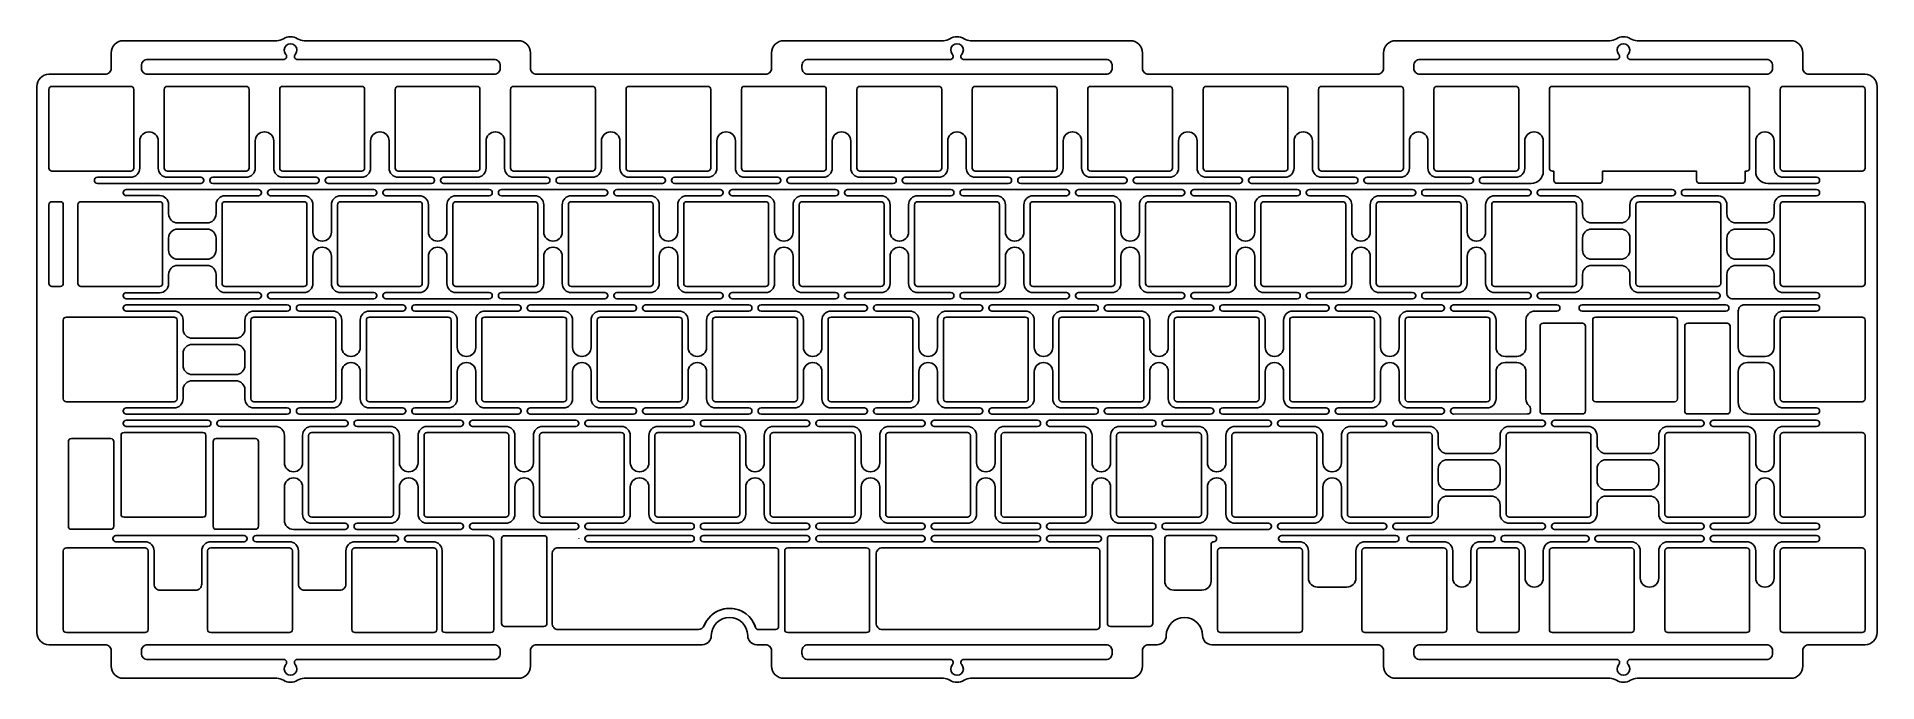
# Model space of a CAD drawing. Header units: millimetres. Extents: x -47 to 257, y -95 to 12.
import ezdxf

# ---------------------------------------------------------------- set-up
doc = ezdxf.new("R2010")
doc.units = ezdxf.units.MM
doc.layers.get('0').update_dxf_attribs({"linetype": 'CONTINUOUS'})

msp = doc.modelspace()

# ---------------------------------------------------------------- linework, layer by layer
for p, q in [((241, -9.88), (241, 3.12)), ((241.5, 3.62), (254.5, 3.62)), ((198.84, -9.88), (198.84, -5.38)), ((200.34, -3.88), (200.39, -3.88)), ((201.89, -5.38), (201.89, -9.88)), ((236.95, -9.88), (236.95, -5.38)), ((238.45, -3.88), (238.5, -3.88)), ((240, -5.38), (240, -9.88)), ((236.95, -9.08), (236.95, -10.41)), ((-44.25, -10.38), (-36.71, -10.38)), ((191.34, -11.88), (191.34, -11.91)), ((191.84, -11.38), (197.34, -11.38)), ((201.89, -9.2), (201.89, -10.41)), ((241.5, -11.38), (247, -11.38)), ((247.5, -11.88), (247.5, -11.91)), ((-32.49, -13.93), (-32.49, -13.91)), ((-32.14, -14.41), (-26.49, -14.41)), ((-31.99, -13.41), (-10.17, -13.41)), ((-10.17, -14.43), (-15.67, -14.43)), ((-9.67, -13.93), (-9.67, -13.91)), ((191.84, -12.41), (199.89, -12.41)), ((238.95, -12.41), (247, -12.41)), ((-24.99, -17.43), (-24.99, -15.91)), ((-17.17, -15.93), (-17.17, -17.43)), ((217.19, -15.93), (217.19, -28.93)), ((230.69, -15.43), (217.69, -15.43)), ((231.19, -28.93), (231.19, -15.93)), ((232.19, -17.43), (232.19, -15.93)), ((240, -17.43), (240, -15.93)), ((241.5, -15.43), (254.5, -15.43)), ((255, -15.93), (255, -28.93)), ((-18.67, -18.93), (-23.49, -18.93)), ((233.69, -18.93), (238.5, -18.93)), ((233.69, -19.93), (238.5, -19.93)), ((232.19, -23.43), (232.19, -21.43)), ((239.98, -23.43), (239.98, -23.68)), ((240, -23.43), (240, -21.43)), ((-23.49, -25.93), (-18.67, -25.93)), ((233.69, -24.93), (238.5, -24.93)), ((240, -27.29), (240, -28.93)), ((-24.99, -27.43), (-24.99, -28.96)), ((-17.17, -27.43), (-17.17, -28.93)), ((217.69, -29.43), (230.69, -29.43)), ((240, -27.43), (240, -28.93)), ((-32.49, -30.93), (-32.49, -30.96)), ((-32.14, -30.46), (-26.49, -30.46)), ((-31.99, -31.46), (-10.17, -31.46)), ((-15.67, -30.43), (-10.17, -30.43)), ((-9.67, -30.93), (-9.67, -30.96)), ((85.58, -30.93), (85.58, -30.96)), ((247, -30.43), (241.5, -30.43)), ((247.5, -30.93), (247.5, -30.96)), ((201.36, -35.98), (201.36, -49.98)), ((208.36, -35.48), (201.86, -35.48)), ((208.86, -49.98), (208.86, -35.98)), ((210.05, -34.98), (210.05, -47.98)), ((223.55, -34.48), (210.55, -34.48)), ((224.05, -47.98), (224.05, -34.98)), ((225.23, -35.98), (225.23, -49.98)), ((232.23, -35.48), (225.73, -35.48)), ((232.73, -49.98), (232.73, -35.98)), ((210.55, -48.48), (223.55, -48.48)), ((-16.51, -51.5), (4.12, -51.5)), ((90.34, -50.01), (90.34, -49.98)), ((177.57, -51.51), (201.76, -51.51)), ((201.86, -50.48), (208.36, -50.48)), ((225.73, -50.48), (232.23, -50.48)), ((-34.53, -54.53), (-41.03, -54.53)), ((-32.84, -54.03), (-32.84, -67.03)), ((-19.34, -53.53), (-32.34, -53.53)), ((-18.84, -67.03), (-18.84, -54.03)), ((-10.65, -54.53), (-17.15, -54.53)), ((-17.01, -52), (-17.01, -52.03)), ((-16.51, -52.53), (-7.38, -52.53)), ((-5.88, -54.93), (-5.88, -54.03)), ((-5.88, -54.03), (-5.88, -58.53)), ((-2.88, -54.03), (-2.88, -58.53)), ((4.12, -52.53), (-1.38, -52.53)), ((-1.38, -53.53), (11.61, -53.53)), ((4.62, -52.03), (4.62, -52)), ((12.11, -54.03), (12.11, -67.03)), ((177.07, -52.03), (177.07, -52.01)), ((183.06, -52.53), (177.57, -52.53)), ((184.56, -55.53), (184.56, -54.03)), ((194.76, -54.03), (194.76, -55.53)), ((201.76, -52.53), (196.26, -52.53)), ((202.26, -52.01), (202.26, -52.03)), ((-41.53, -55.03), (-41.53, -69.03)), ((-34.03, -69.03), (-34.03, -55.03)), ((-17.65, -55.03), (-17.65, -69.03)), ((-10.15, -69.03), (-10.15, -55.03)), ((184.56, -61.53), (184.56, -59.53)), ((194.76, -59.53), (194.76, -61.53)), ((-5.88, -62.53), (-5.88, -67.03)), ((-4.44, -61.03), (-4.38, -61.03)), ((-2.88, -62.53), (-2.88, -67.03)), ((-5.88, -66.09), (-5.88, -68.06)), ((184.56, -67.03), (184.56, -65.53)), ((194.76, -65.53), (194.76, -67.03)), ((-41.03, -69.53), (-34.53, -69.53)), ((-32.34, -67.53), (-19.34, -67.53)), ((-17.15, -69.53), (-10.65, -69.53)), ((4.12, -69.56), (-4.38, -69.56)), ((11.61, -67.53), (-1.38, -67.53)), ((-1.38, -68.53), (4.12, -68.53)), ((4.62, -69.03), (4.62, -69.06)), ((44.22, -69.56), (61.27, -69.56)), ((99.87, -69.03), (99.87, -69.06)), ((177.07, -69.06), (177.07, -69.03)), ((177.57, -68.53), (183.06, -68.53)), ((201.76, -69.56), (177.57, -69.56)), ((196.26, -68.53), (201.76, -68.53)), ((202.26, -69.03), (202.26, -69.06)), ((-28.87, -72.58), (-41.87, -72.58)), ((-5.05, -72.58), (-18.05, -72.58)), ((18.76, -72.58), (5.76, -72.58)), ((13.95, -71.08), (13.95, -71.06)), ((21.14, -70.56), (14.45, -70.56)), ((18.64, -71.58), (14.45, -71.58)), ((20.5, -70.56), (27.69, -70.56)), ((28.69, -71.56), (28.69, -75.02)), ((29.95, -71.08), (29.95, -85.08)), ((36.95, -70.58), (30.45, -70.58)), ((37.45, -85.08), (37.45, -71.08)), ((42.72, -71.08), (42.72, -71.06)), ((62.77, -71.08), (62.77, -71.06)), ((90.2, -72.58), (77.2, -72.58)), ((139.42, -70.88), (139.42, -78.11)), ((139.42, -71.08), (139.42, -71.06)), ((139.92, -70.56), (147.47, -70.56)), ((147.06, -72.08), (147.06, -78.08)), ((147.47, -71.58), (147.56, -71.58)), ((147.97, -71.06), (147.97, -71.08)), ((161.63, -72.58), (148.63, -72.58)), ((185.45, -72.58), (172.45, -72.58)), ((-42.37, -73.08), (-42.37, -86.08)), ((-28.37, -86.08), (-28.37, -73.08)), ((-18.55, -73.08), (-18.55, -86.08)), ((-4.55, -86.08), (-4.55, -73.08)), ((5.26, -73.08), (5.26, -86.08)), ((19.26, -86.08), (19.26, -73.08)), ((20.14, -79.08), (20.14, -73.08)), ((28.69, -73.08), (28.69, -86.08)), ((76.7, -73.08), (76.7, -86.08)), ((90.7, -86.08), (90.7, -73.08)), ((148.13, -73.08), (148.13, -86.08)), ((162.13, -86.08), (162.13, -73.08)), ((171.95, -73.08), (171.95, -86.08)), ((185.95, -86.08), (185.95, -73.08)), ((20.14, -79.08), (20.14, -86.08)), ((140.91, -79.58), (143.1, -79.58)), ((145.56, -79.58), (143.1, -79.58)), ((-41.87, -86.58), (-28.87, -86.58)), ((-18.05, -86.58), (-5.05, -86.58)), ((5.76, -86.58), (18.76, -86.58)), ((28.19, -86.58), (20.64, -86.58)), ((30.45, -85.58), (36.95, -85.58)), ((77.2, -86.58), (90.2, -86.58)), ((148.63, -86.58), (161.63, -86.58)), ((172.45, -86.58), (185.45, -86.58))]:
    msp.add_line(p, q)
for points in [[(74.53, 9.17), (74.53, 6.62, -0.414214), (73.53, 5.62), (35.73, 5.62, -0.414214), (34.73, 6.62), (34.73, 9.17, 0.414214), (32.73, 11.17), (-2.63, 11.17, -0.141887), (-3.7, 11.48, 0.289605), (-6.05, 11.48, -0.141887), (-7.12, 11.17), (-32.47, 11.17, 0.414214), (-34.47, 9.17), (-34.47, 6.62, -0.414214), (-35.47, 5.62), (-44.75, 5.62, 0.414214), (-46.75, 3.62), (-46.75, -86.58, 0.414214), (-44.75, -88.58), (-35.47, -88.58, -0.414214), (-34.47, -89.58), (-34.47, -92.13, 0.414214), (-32.47, -94.13), (-7.12, -94.13, -0.141887), (-6.05, -94.44, 0.289605), (-3.7, -94.44, -0.141887), (-2.63, -94.13), (32.73, -94.13, 0.414214), (34.73, -92.13), (34.73, -89.58, -0.414214), (35.73, -88.58), (63.08, -88.58, 0.414214), (64.58, -87.08, -1), (70.58, -87.08, 0.414214), (72.08, -88.58), (73.53, -88.58, -0.414214), (74.53, -89.58), (74.53, -92.13, 0.414214), (76.53, -94.13), (102.88, -94.13, -0.141887), (103.95, -94.44, 0.289605), (106.3, -94.44, -0.141887), (107.37, -94.13), (133.73, -94.13, 0.414214), (135.73, -92.13), (135.73, -89.58, -0.414214), (136.73, -88.58), (138.17, -88.58, 0.414214), (139.67, -87.08, -1), (145.67, -87.08, 0.414214), (147.17, -88.58), (174.53, -88.58, -0.414214), (175.53, -89.58), (175.53, -92.13, 0.414214), (177.53, -94.13), (212.88, -94.13, -0.141887), (213.95, -94.44, 0.289605), (216.3, -94.44, -0.141887), (217.37, -94.13), (242.73, -94.13, 0.414214), (244.73, -92.13), (244.73, -89.58, -0.414214), (245.73, -88.58), (255, -88.58, 0.414214), (257, -86.58), (257, 3.62, 0.414214), (255, 5.62), (245.73, 5.62, -0.414214), (244.73, 6.62), (244.73, 9.17, 0.414214), (242.73, 11.17), (217.37, 11.17, -0.141887), (216.3, 11.48, 0.289605), (213.95, 11.48, -0.141887), (212.88, 11.17), (177.53, 11.17, 0.414214), (175.53, 9.17), (175.53, 6.62, -0.414214), (174.53, 5.62), (136.73, 5.62, -0.414214), (135.73, 6.62), (135.73, 9.17, 0.414214), (133.73, 11.17), (107.37, 11.17, -0.141887), (106.3, 11.48, 0.289605), (103.95, 11.48, -0.141887), (102.88, 11.17), (76.53, 11.17, 0.414214)], [(-4.1, 8.91, 2.280351), (-5.64, 8.91, -0.653399), (-6.01, 8.07), (-28.47, 8.07, 0.414214), (-29.47, 7.07), (-29.47, 6.62, 0.414214), (-28.47, 5.62), (28.73, 5.62, 0.414214), (29.73, 6.62), (29.73, 7.07, 0.414214), (28.73, 8.07), (-3.73, 8.07, -0.653399)], [(80.53, 8.07, 0.414214), (79.53, 7.07), (79.53, 6.62, 0.414214), (80.53, 5.62), (129.73, 5.62, 0.414214), (130.73, 6.62), (130.73, 7.07, 0.414214), (129.73, 8.07), (106.27, 8.07, -0.653399), (105.9, 8.91, 2.280351), (104.36, 8.91, -0.653399), (103.99, 8.07)], [(181.53, 8.07, 0.414214), (180.53, 7.07), (180.53, 6.62, 0.414214), (181.53, 5.62), (238.73, 5.62, 0.414214), (239.73, 6.62), (239.73, 7.07, 0.414214), (238.73, 8.07), (216.27, 8.07, -0.653399), (215.9, 8.91, 2.280351), (214.36, 8.91, -0.653399), (213.99, 8.07)], [(-30.75, 3.12), (-30.75, -9.88, -0.414214), (-31.25, -10.38), (-44.25, -10.38, -0.414214), (-44.75, -9.88), (-44.75, 3.12, -0.414214), (-44.25, 3.62), (-31.25, 3.62, -0.414214)], [(-25.7, -9.88), (-25.7, 3.12, -0.414214), (-25.2, 3.62), (-12.2, 3.62, -0.414214), (-11.7, 3.12), (-11.7, -9.88, -0.414214), (-12.2, -10.38), (-25.2, -10.38, -0.414214)], [(7.35, 3.12), (7.35, -9.88, -0.414214), (6.85, -10.38), (-6.15, -10.38, -0.414214), (-6.65, -9.88), (-6.65, 3.12, -0.414214), (-6.15, 3.62), (6.85, 3.62, -0.414214)], [(12.9, 3.62, 0.414214), (12.4, 3.12), (12.4, -9.88, 0.414214), (12.9, -10.38), (25.9, -10.38, 0.414214), (26.4, -9.88), (26.4, 3.12, 0.414214), (25.9, 3.62)], [(44.95, -10.38, 0.414214), (45.45, -9.88), (45.45, 3.12, 0.414214), (44.95, 3.62), (31.95, 3.62, 0.414214), (31.45, 3.12), (31.45, -9.88, 0.414214), (31.95, -10.38)], [(51, -10.38, -0.414214), (50.5, -9.88), (50.5, 3.12, -0.414214), (51, 3.62), (64, 3.62, -0.414214), (64.5, 3.12), (64.5, -9.88, -0.414214), (64, -10.38)], [(70.05, -10.38, -0.414214), (69.55, -9.88), (69.55, 3.12, -0.414214), (70.05, 3.62), (83.05, 3.62, -0.414214), (83.55, 3.12), (83.55, -9.88, -0.414214), (83.05, -10.38)], [(102.1, -10.38), (89.1, -10.38, -0.414214), (88.6, -9.88), (88.6, 3.12, -0.414214), (89.1, 3.62), (102.1, 3.62, -0.414214), (102.6, 3.12), (102.6, -9.88, -0.414214)], [(108.15, 3.62), (121.15, 3.62, -0.414214), (121.65, 3.12), (121.65, -9.88, -0.414214), (121.15, -10.38), (108.15, -10.38, -0.414214), (107.65, -9.88), (107.65, 3.12, -0.414214)], [(127.2, -10.38, -0.414214), (126.7, -9.88), (126.7, 3.12, -0.414214), (127.2, 3.62), (140.2, 3.62, -0.414214), (140.7, 3.12), (140.7, -9.88, -0.414214), (140.2, -10.38)], [(159.25, 3.62, -0.414214), (159.75, 3.12), (159.75, -9.88, -0.414214), (159.25, -10.38), (146.25, -10.38, -0.414214), (145.75, -9.88), (145.75, 3.12, -0.414214), (146.25, 3.62)], [(178.8, 3.12), (178.8, -9.88, -0.414214), (178.3, -10.38), (165.3, -10.38, -0.414214), (164.8, -9.88), (164.8, 3.12, -0.414214), (165.3, 3.62), (178.3, 3.62, -0.414214)], [(184.35, -10.38), (197.35, -10.38, 0.414214), (197.85, -9.88), (197.85, 3.12, 0.414214), (197.35, 3.62), (184.35, 3.62, 0.414214), (183.85, 3.12), (183.85, -9.88, 0.414214)], [(235.2, -11.88, -0.414214), (234.7, -12.38), (227.7, -12.38, -0.414214), (227.2, -11.88), (227.2, -10.38), (211.65, -10.38), (211.65, -11.88, -0.414214), (211.15, -12.38), (204.15, -12.38, -0.414214), (203.65, -11.88), (203.65, -10.38), (203.4, -10.38, -0.414214), (202.9, -9.88), (202.9, 3.12, -0.414214), (203.4, 3.62), (235.45, 3.62, -0.414214), (235.95, 3.12), (235.95, -9.88, -0.414214), (235.45, -10.38), (235.2, -10.38)], [(-19.2, -11.88), (-19.2, -11.91, -0.414214), (-19.7, -12.41), (-36.75, -12.41, -0.414214), (-37.25, -11.91), (-37.25, -11.88, -0.414214), (-36.75, -11.38), (-31.25, -11.38, 0.414214), (-29.75, -9.88), (-29.75, -5.38, -0.414214), (-28.25, -3.88), (-28.2, -3.88, -0.414214), (-26.7, -5.38), (-26.7, -9.88, 0.414214), (-25.2, -11.38), (-19.7, -11.38, -0.414214)], [(-6.15, -11.38), (-0.65, -11.38, -0.414214), (-0.15, -11.88), (-0.15, -11.91, -0.414214), (-0.65, -12.41), (-17.7, -12.41, -0.414214), (-18.2, -11.91), (-18.2, -11.88, -0.414214), (-17.7, -11.38), (-12.2, -11.38, 0.414214), (-10.7, -9.88), (-10.7, -5.38, -0.414214), (-9.2, -3.88), (-9.15, -3.88, -0.414214), (-7.65, -5.38), (-7.65, -9.88, 0.414214)], [(9.9, -3.88, -0.414214), (11.4, -5.38), (11.4, -9.88, 0.414214), (12.9, -11.38), (18.4, -11.38, -0.414214), (18.9, -11.88), (18.9, -11.91, -0.414214), (18.4, -12.41), (1.35, -12.41, -0.414214), (0.85, -11.91), (0.85, -11.88, -0.414214), (1.35, -11.38), (6.85, -11.38, 0.414214), (8.35, -9.88), (8.35, -5.38, -0.414214), (9.85, -3.88)], [(37.95, -11.91, -0.414214), (37.45, -12.41), (20.4, -12.41, -0.414214), (19.9, -11.91), (19.9, -11.88, -0.414214), (20.4, -11.38), (25.9, -11.38, 0.414214), (27.4, -9.88), (27.4, -5.38, -0.414214), (28.9, -3.88), (28.95, -3.88, -0.414214), (30.45, -5.38), (30.45, -9.88, 0.414214), (31.95, -11.38), (37.45, -11.38, -0.414214), (37.95, -11.88)], [(44.95, -11.38, 0.414214), (46.45, -9.88), (46.45, -5.38, -0.414214), (47.95, -3.88), (48, -3.88, -0.414214), (49.5, -5.38), (49.5, -9.88, 0.414214), (51, -11.38), (56.5, -11.38, -0.414214), (57, -11.88), (57, -11.91, -0.414214), (56.5, -12.41), (39.45, -12.41, -0.414214), (38.95, -11.91), (38.95, -11.88, -0.414214), (39.45, -11.38)], [(65.5, -5.38), (65.5, -9.88, -0.414214), (64, -11.38), (58.5, -11.38, 0.414214), (58, -11.88), (58, -11.91, 0.414214), (58.5, -12.41), (75.55, -12.41, 0.414214), (76.05, -11.91), (76.05, -11.88, 0.414214), (75.55, -11.38), (70.05, -11.38, -0.414214), (68.55, -9.88), (68.55, -5.38, 0.414214), (67.05, -3.88), (67, -3.88, 0.414214)], [(86.1, -3.88, -0.414214), (87.6, -5.38), (87.6, -9.88, 0.414214), (89.1, -11.38), (94.6, -11.38, -0.414214), (95.1, -11.88), (95.1, -11.91, -0.414214), (94.6, -12.41), (77.55, -12.41, -0.414214), (77.05, -11.91), (77.05, -11.88, -0.414214), (77.55, -11.38), (83.05, -11.38, 0.414214), (84.55, -9.88), (84.55, -5.38, -0.414214), (86.05, -3.88)], [(113.65, -12.41), (96.6, -12.41, -0.414214), (96.1, -11.91), (96.1, -11.88, -0.414214), (96.6, -11.38), (102.1, -11.38, 0.414214), (103.6, -9.88), (103.6, -5.38, -0.414214), (105.1, -3.88), (105.15, -3.88, -0.414214), (106.65, -5.38), (106.65, -9.88, 0.414214), (108.15, -11.38), (113.65, -11.38, -0.414214), (114.15, -11.88), (114.15, -11.91, -0.414214)], [(115.65, -12.41, -0.414214), (115.15, -11.91), (115.15, -11.88, -0.414214), (115.65, -11.38), (121.15, -11.38, 0.414214), (122.65, -9.88), (122.65, -5.38, -0.414214), (124.15, -3.88), (124.2, -3.88, -0.414214), (125.7, -5.38), (125.7, -9.88, 0.414214), (127.2, -11.38), (132.7, -11.38, -0.414214), (133.2, -11.88), (133.2, -11.91, -0.414214), (132.7, -12.41)], [(143.25, -3.88, -0.414214), (144.75, -5.38), (144.75, -9.88, 0.414214), (146.25, -11.38), (151.75, -11.38, -0.414214), (152.25, -11.88), (152.25, -11.91, -0.414214), (151.75, -12.41), (134.7, -12.41, -0.414214), (134.2, -11.91), (134.2, -11.88, -0.414214), (134.7, -11.38), (140.2, -11.38, 0.414214), (141.7, -9.88), (141.7, -5.38, -0.414214), (143.2, -3.88)], [(165.3, -11.38, -0.414214), (163.8, -9.88), (163.8, -5.38, 0.414214), (162.3, -3.88), (162.25, -3.88, 0.414214), (160.75, -5.38), (160.75, -9.88, -0.414214), (159.25, -11.38), (153.75, -11.38, 0.414214), (153.25, -11.88), (153.25, -11.91, 0.414214), (153.75, -12.41), (170.8, -12.41, 0.414214), (171.3, -11.91), (171.3, -11.88, 0.414214), (170.8, -11.38)], [(179.8, -5.38, -0.414214), (181.3, -3.88), (181.35, -3.88, -0.414214), (182.85, -5.38), (182.85, -9.88, 0.414214), (184.35, -11.38), (189.85, -11.38, -0.414214), (190.35, -11.88), (190.35, -11.91, -0.414214), (189.85, -12.41), (172.8, -12.41, -0.414214), (172.3, -11.91), (172.3, -11.88, -0.414214), (172.8, -11.38), (178.3, -11.38, 0.414214), (179.8, -9.88)], [(255, -9.88, -0.414214), (254.5, -10.38, 0.414214)], [(-8.17, -14.43), (-2.67, -14.43, -0.414214), (-1.17, -15.93), (-1.17, -20.43, 0.414214), (0.33, -21.93), (0.38, -21.93, 0.414214), (1.88, -20.43), (1.88, -15.93, -0.414214), (3.38, -14.43), (8.88, -14.43, 0.414214), (9.38, -13.93), (9.38, -13.91, 0.414214), (8.88, -13.41), (-8.17, -13.41, 0.414214), (-8.67, -13.91), (-8.67, -13.93, 0.414214)], [(20.93, -20.43, -0.414214), (19.43, -21.93), (19.38, -21.93, -0.414214), (17.88, -20.43), (17.88, -15.93, 0.414214), (16.38, -14.43), (10.88, -14.43, -0.414214), (10.38, -13.93), (10.38, -13.91, -0.414214), (10.88, -13.41), (27.93, -13.41, -0.414214), (28.43, -13.91), (28.43, -13.93, -0.414214), (27.93, -14.43), (22.43, -14.43, 0.414214), (20.93, -15.93)], [(46.98, -14.43), (41.48, -14.43, 0.414214), (39.98, -15.93), (39.98, -20.43, -0.414214), (38.48, -21.93), (38.43, -21.93, -0.414214), (36.93, -20.43), (36.93, -15.93, 0.414214), (35.43, -14.43), (29.93, -14.43, -0.414214), (29.43, -13.93), (29.43, -13.91, -0.414214), (29.93, -13.41), (46.98, -13.41, -0.414214), (47.48, -13.91), (47.48, -13.93, -0.414214)], [(48.48, -13.91), (48.48, -13.93, 0.414214), (48.98, -14.43), (54.48, -14.43, -0.414214), (55.98, -15.93), (55.98, -20.43, 0.414214), (57.48, -21.93), (57.53, -21.93, 0.414214), (59.03, -20.43), (59.03, -15.93, -0.414214), (60.53, -14.43), (66.03, -14.43, 0.414214), (66.53, -13.93), (66.53, -13.91, 0.414214), (66.03, -13.41), (48.98, -13.41, 0.414214)], [(73.53, -14.43, -0.414214), (75.03, -15.93), (75.03, -20.43, 0.414214), (76.53, -21.93), (76.58, -21.93, 0.414214), (78.08, -20.43), (78.08, -15.93, -0.414214), (79.58, -14.43), (85.08, -14.43, 0.414214), (85.58, -13.93), (85.58, -13.91, 0.414214), (85.08, -13.41), (68.03, -13.41, 0.414214), (67.53, -13.91), (67.53, -13.93, 0.414214), (68.03, -14.43)], [(87.08, -13.41, 0.414214), (86.58, -13.91), (86.58, -13.93, 0.414214), (87.08, -14.43), (92.58, -14.43, -0.414214), (94.08, -15.93), (94.08, -20.43, 0.414214), (95.58, -21.93), (95.63, -21.93, 0.414214), (97.13, -20.43), (97.13, -15.93, -0.414214), (98.63, -14.43), (104.13, -14.43, 0.414214), (104.63, -13.93), (104.63, -13.91, 0.414214), (104.13, -13.41)], [(106.13, -14.43), (111.63, -14.43, -0.414214), (113.13, -15.93), (113.13, -20.43, 0.414214), (114.63, -21.93), (114.68, -21.93, 0.414214), (116.18, -20.43), (116.18, -15.93, -0.414214), (117.68, -14.43), (123.18, -14.43, 0.414214), (123.68, -13.93), (123.68, -13.91, 0.414214), (123.18, -13.41), (106.13, -13.41, 0.414214), (105.63, -13.91), (105.63, -13.93, 0.414214)], [(133.68, -21.93, -0.414214), (132.18, -20.43), (132.18, -15.93, 0.414214), (130.68, -14.43), (125.18, -14.43, -0.414214), (124.68, -13.93), (124.68, -13.91, -0.414214), (125.18, -13.41), (142.23, -13.41, -0.414214), (142.73, -13.91), (142.73, -13.93, -0.414214), (142.23, -14.43), (136.73, -14.43, 0.414214), (135.23, -15.93), (135.23, -20.43, -0.414214), (133.73, -21.93)], [(143.73, -13.91, -0.414214), (144.23, -13.41), (161.28, -13.41, -0.414214), (161.78, -13.91), (161.78, -13.93, -0.414214), (161.28, -14.43), (155.78, -14.43, 0.414214), (154.28, -15.93), (154.28, -20.43, -0.414214), (152.78, -21.93), (152.73, -21.93, -0.414214), (151.23, -20.43), (151.23, -15.93, 0.414214), (149.73, -14.43), (144.23, -14.43, -0.414214), (143.73, -13.93)], [(180.33, -14.43, 0.414214), (180.83, -13.93), (180.83, -13.91, 0.414214), (180.33, -13.41), (163.28, -13.41, 0.414214), (162.78, -13.91), (162.78, -13.93, 0.414214), (163.28, -14.43), (168.78, -14.43, -0.414214), (170.28, -15.93), (170.28, -20.43, 0.414214), (171.78, -21.93), (171.83, -21.93, 0.414214), (173.33, -20.43), (173.33, -15.93, -0.414214), (174.83, -14.43)], [(182.33, -14.43, -0.414214), (181.83, -13.93), (181.83, -13.91, -0.414214), (182.33, -13.41), (199.38, -13.41, -0.414214), (199.88, -13.91), (199.88, -13.93, -0.414214), (199.38, -14.43), (193.88, -14.43, 0.414214), (192.38, -15.93), (192.38, -20.43, -0.414214), (190.88, -21.93), (190.83, -21.93, -0.414214), (189.33, -20.43), (189.33, -15.93, 0.414214), (187.83, -14.43)], [(223.19, -13.41, -0.414214), (223.69, -13.91), (223.69, -13.93, -0.414214), (223.19, -14.43), (217.69, -14.43, 0.414214), (216.19, -15.93), (216.19, -17.43, -0.414214), (214.69, -18.93), (209.88, -18.93, -0.414214), (208.38, -17.43), (208.38, -15.93, 0.414214), (206.88, -14.43), (201.38, -14.43, -0.414214), (200.88, -13.93), (200.88, -13.91, -0.414214), (201.38, -13.41)], [(225.19, -13.41, 0.414214), (224.69, -13.91, -0.414214), (225.19, -13.41), (247, -13.41)], [(225.19, -14.43, -0.414214), (224.69, -13.93, 0.414214)], [(232.19, -15.93, 0.381534), (230.86, -14.44, -0.381534)], [(247.5, -13.93, -0.414214), (247, -14.43), (241.5, -14.43, 0.414214), (240, -15.93), (240, -17.43), (240, -15.93, -0.414214), (241.5, -14.43), (247, -14.43, 0.414214)], [(247, -13.41, -0.414214), (247.5, -13.91), (247.5, -13.93), (247.5, -13.91, 0.414214)], [(-42.37, -15.93), (-42.37, -28.93, -0.414214), (-42.87, -29.43), (-44.25, -29.43, -0.414214), (-44.75, -28.93), (-44.75, -15.93, -0.414214), (-44.25, -15.43), (-42.87, -15.43, -0.414214)], [(-25.99, -15.93), (-25.99, -28.93, -0.414214), (-26.49, -29.43), (-39.48, -29.43, -0.414214), (-39.98, -28.93), (-39.98, -15.93, -0.414214), (-39.48, -15.43), (-26.49, -15.43, -0.414214)], [(-16.17, -15.93, -0.414214), (-15.67, -15.43), (-2.67, -15.43, -0.414214), (-2.17, -15.93), (-2.17, -28.93, -0.414214), (-2.67, -29.43), (-15.67, -29.43, -0.414214), (-16.17, -28.93)], [(16.88, -28.93, -0.414214), (16.38, -29.43), (3.38, -29.43, -0.414214), (2.88, -28.93), (2.88, -15.93, -0.414214), (3.38, -15.43), (16.38, -15.43, -0.414214), (16.88, -15.93)], [(35.93, -28.93, -0.414214), (35.43, -29.43), (22.43, -29.43, -0.414214), (21.93, -28.93), (21.93, -15.93, -0.414214), (22.43, -15.43), (35.43, -15.43, -0.414214), (35.93, -15.93)], [(54.98, -28.93, -0.414214), (54.48, -29.43), (41.48, -29.43, -0.414214), (40.98, -28.93), (40.98, -15.93, -0.414214), (41.48, -15.43), (54.48, -15.43, -0.414214), (54.98, -15.93)], [(60.53, -29.43, -0.414214), (60.03, -28.93), (60.03, -15.93, -0.414214), (60.53, -15.43), (73.53, -15.43, -0.414214), (74.03, -15.93), (74.03, -28.93, -0.414214), (73.53, -29.43)], [(92.58, -29.43), (79.58, -29.43, -0.414214), (79.08, -28.93), (79.08, -15.93, -0.414214), (79.58, -15.43), (92.58, -15.43, -0.414214), (93.08, -15.93), (93.08, -28.93, -0.414214)], [(111.63, -29.43), (98.63, -29.43, -0.414214), (98.13, -28.93), (98.13, -15.93, -0.414214), (98.63, -15.43), (111.63, -15.43, -0.414214), (112.13, -15.93), (112.13, -28.93, -0.414214)], [(130.68, -29.43), (117.68, -29.43, -0.414214), (117.18, -28.93), (117.18, -15.93, -0.414214), (117.68, -15.43), (130.68, -15.43, -0.414214), (131.18, -15.93), (131.18, -28.93, -0.414214)], [(136.73, -15.43), (149.73, -15.43, -0.414214), (150.23, -15.93), (150.23, -28.93, -0.414214), (149.73, -29.43), (136.73, -29.43, -0.414214), (136.23, -28.93), (136.23, -15.93, -0.414214)], [(155.28, -28.93), (155.28, -15.93, -0.414214), (155.78, -15.43), (168.78, -15.43, -0.414214), (169.28, -15.93), (169.28, -28.93, -0.414214), (168.78, -29.43), (155.78, -29.43, -0.414214)], [(187.83, -29.43), (174.83, -29.43, -0.414214), (174.33, -28.93), (174.33, -15.93, -0.414214), (174.83, -15.43), (187.83, -15.43, -0.414214), (188.33, -15.93), (188.33, -28.93, -0.414214)], [(193.38, -28.93), (193.38, -15.93, -0.414214), (193.88, -15.43), (206.88, -15.43, -0.414214), (207.38, -15.93), (207.38, -28.93, -0.414214), (206.88, -29.43), (193.88, -29.43, -0.414214)], [(241, -28.93), (241, -15.93, -0.414214), (241.5, -15.43), (254.5, -15.43, -0.414214), (255, -15.93), (255, -28.93, -0.414214), (254.5, -29.43), (241.5, -29.43, -0.414214)], [(-17.17, -21.43), (-17.17, -23.43, -0.414214), (-18.67, -24.93), (-23.49, -24.93, -0.414214), (-24.99, -23.43), (-24.99, -21.43, -0.414214), (-23.49, -19.93), (-18.67, -19.93, -0.414214)], [(209.88, -24.93, -0.414214), (208.38, -23.43), (208.38, -21.43, -0.414214), (209.88, -19.93), (214.69, -19.93, -0.414214), (216.19, -21.43), (216.19, -23.43, -0.414214), (214.69, -24.93)], [(-2.67, -30.43), (-8.17, -30.43, 0.414214), (-8.67, -30.93), (-8.67, -30.96, 0.414214), (-8.17, -31.46), (8.88, -31.46, 0.414214), (9.38, -30.96), (9.38, -30.93, 0.414214), (8.88, -30.43), (3.38, -30.43, -0.414214), (1.88, -28.93), (1.88, -24.43, 0.414214), (0.38, -22.93), (0.33, -22.93, 0.414214), (-1.17, -24.43), (-1.17, -28.93, -0.414214)], [(17.88, -28.93), (17.88, -24.43, -0.414214), (19.38, -22.93), (19.43, -22.93, -0.414214), (20.93, -24.43), (20.93, -28.93, 0.414214), (22.43, -30.43), (27.93, -30.43, -0.414214), (28.43, -30.93), (28.43, -30.96, -0.414214), (27.93, -31.46), (10.88, -31.46, -0.414214), (10.38, -30.96), (10.38, -30.93, -0.414214), (10.88, -30.43), (16.38, -30.43, 0.414214)], [(47.48, -30.96, -0.414214), (46.98, -31.46), (29.93, -31.46, -0.414214), (29.43, -30.96), (29.43, -30.93, -0.414214), (29.93, -30.43), (35.43, -30.43, 0.414214), (36.93, -28.93), (36.93, -24.43, -0.414214), (38.43, -22.93), (38.48, -22.93, -0.414214), (39.98, -24.43), (39.98, -28.93, 0.414214), (41.48, -30.43), (46.98, -30.43, -0.414214), (47.48, -30.93)], [(55.98, -24.43), (55.98, -28.93, -0.414214), (54.48, -30.43), (48.98, -30.43, 0.414214), (48.48, -30.93), (48.48, -30.96, 0.414214), (48.98, -31.46), (66.03, -31.46, 0.414214), (66.53, -30.96), (66.53, -30.93, 0.414214), (66.03, -30.43), (60.53, -30.43, -0.414214), (59.03, -28.93), (59.03, -24.43, 0.414214), (57.53, -22.93), (57.48, -22.93, 0.414214)], [(73.53, -30.43, 0.414214), (75.03, -28.93), (75.03, -24.43, -0.414214), (76.53, -22.93), (76.58, -22.93, -0.414214), (78.08, -24.43), (78.08, -28.93, 0.414214), (79.58, -30.43), (85.08, -30.43, -0.414214), (85.58, -30.93), (85.58, -30.96, -0.414214), (85.08, -31.46), (68.03, -31.46, -0.414214), (67.53, -30.96), (67.53, -30.93, -0.414214), (68.03, -30.43)], [(95.58, -22.93), (95.63, -22.93, -0.414214), (97.13, -24.43), (97.13, -28.93, 0.414214), (98.63, -30.43), (104.13, -30.43, -0.414214), (104.63, -30.93), (104.63, -30.96, -0.414214), (104.13, -31.46), (87.08, -31.46, -0.414214), (86.58, -30.96), (86.58, -30.93, -0.414214), (87.08, -30.43), (92.58, -30.43, 0.414214), (94.08, -28.93), (94.08, -24.43, -0.414214)], [(123.18, -31.46), (106.13, -31.46, -0.414214), (105.63, -30.96), (105.63, -30.93, -0.414214), (106.13, -30.43), (111.63, -30.43, 0.414214), (113.13, -28.93), (113.13, -24.43, -0.414214), (114.63, -22.93), (114.68, -22.93, -0.414214), (116.18, -24.43), (116.18, -28.93, 0.414214), (117.68, -30.43), (123.18, -30.43, -0.414214), (123.68, -30.93), (123.68, -30.96, -0.414214)], [(125.18, -31.46), (142.23, -31.46, 0.414214), (142.73, -30.96), (142.73, -30.93, 0.414214), (142.23, -30.43), (136.73, -30.43, -0.414214), (135.23, -28.93), (135.23, -24.43, 0.414214), (133.73, -22.93), (133.68, -22.93, 0.414214), (132.18, -24.43), (132.18, -28.93, -0.414214), (130.68, -30.43), (125.18, -30.43, 0.414214), (124.68, -30.93), (124.68, -30.96, 0.414214)], [(143.73, -30.96, 0.414214), (144.23, -31.46), (161.28, -31.46, 0.414214), (161.78, -30.96), (161.78, -30.93, 0.414214), (161.28, -30.43), (155.78, -30.43, -0.414214), (154.28, -28.93), (154.28, -24.43, 0.414214), (152.78, -22.93), (152.73, -22.93, 0.414214), (151.23, -24.43), (151.23, -28.93, -0.414214), (149.73, -30.43), (144.23, -30.43, 0.414214), (143.73, -30.93)], [(163.28, -31.46, -0.414214), (162.78, -30.96), (162.78, -30.93, -0.414214), (163.28, -30.43), (168.78, -30.43, 0.414214), (170.28, -28.93), (170.28, -24.43, -0.414214), (171.78, -22.93), (171.83, -22.93, -0.414214), (173.33, -24.43), (173.33, -28.93, 0.414214), (174.83, -30.43), (180.33, -30.43, -0.414214), (180.83, -30.93), (180.83, -30.96, -0.414214), (180.33, -31.46)], [(182.33, -31.46), (199.38, -31.46, 0.414214), (199.88, -30.96), (199.88, -30.93, 0.414214), (199.38, -30.43), (193.88, -30.43, -0.414214), (192.38, -28.93), (192.38, -24.43, 0.414214), (190.88, -22.93), (190.83, -22.93, 0.414214), (189.33, -24.43), (189.33, -28.93, -0.414214), (187.83, -30.43), (182.33, -30.43, 0.414214), (181.83, -30.93), (181.83, -30.96, 0.414214)], [(200.88, -30.96), (200.88, -30.93, -0.414214), (201.38, -30.43), (206.88, -30.43, 0.414214), (208.38, -28.93), (208.38, -27.43, -0.414214), (209.88, -25.93), (214.69, -25.93, -0.414214), (216.19, -27.43), (216.19, -28.93, 0.414214), (217.69, -30.43), (230.59, -30.43, -0.414214), (231.09, -30.93), (231.09, -30.96, -0.414214), (230.59, -31.46), (201.38, -31.46, -0.414214)], [(233.69, -25.93, 0.414226), (232.19, -27.43), (232.19, -30.46, 0.414214), (233.19, -31.46), (247, -31.46, 0.414214), (247.5, -30.96), (247.5, -30.93, 0.414214), (247, -30.43), (241.5, -30.43, -0.414214), (240, -28.93), (240, -27.43, 0.414214), (238.5, -25.93)], [(240, -28.93, 0.414214), (241.5, -30.43, -0.414214)], [(-5.41, -33.48, 0.414214), (-4.91, -32.98), (-4.91, -32.96, 0.414214), (-5.41, -32.46), (-31.98, -32.46, 0.414214), (-32.48, -32.96), (-32.48, -32.98, 0.414214), (-31.98, -33.48), (-24.1, -33.48, -0.414214), (-22.6, -34.98), (-22.6, -36.48, 0.414214), (-21.1, -37.98), (-13.91, -37.98, 0.414214), (-12.41, -36.48), (-12.41, -34.98, -0.414214), (-10.91, -33.48)], [(14.14, -32.96), (14.14, -32.98, -0.414214), (13.64, -33.48), (8.14, -33.48, 0.414214), (6.64, -34.98), (6.64, -39.48, -0.414214), (5.14, -40.98), (5.09, -40.98, -0.414214), (3.59, -39.48), (3.59, -34.98, 0.414214), (2.09, -33.48), (-3.41, -33.48, -0.414214), (-3.91, -32.98), (-3.91, -32.96, -0.414214), (-3.41, -32.46), (13.64, -32.46, -0.414214)], [(24.14, -40.98), (24.19, -40.98, 0.414214), (25.69, -39.48), (25.69, -34.98, -0.414214), (27.19, -33.48), (32.69, -33.48, 0.414214), (33.19, -32.98), (33.19, -32.96, 0.414214), (32.69, -32.46), (15.64, -32.46, 0.414214), (15.14, -32.96), (15.14, -32.98, 0.414214), (15.64, -33.48), (21.14, -33.48, -0.414214), (22.64, -34.98), (22.64, -39.48, 0.414214)], [(34.19, -32.96, -0.414214), (34.69, -32.46), (51.74, -32.46, -0.414214), (52.24, -32.96), (52.24, -32.98, -0.414214), (51.74, -33.48), (46.24, -33.48, 0.414214), (44.74, -34.98), (44.74, -39.48, -0.414214), (43.24, -40.98), (43.19, -40.98, -0.414214), (41.69, -39.48), (41.69, -34.98, 0.414214), (40.19, -33.48), (34.69, -33.48, -0.414214), (34.19, -32.98)], [(53.24, -32.96, -0.414214), (53.74, -32.46), (70.79, -32.46, -0.414214), (71.29, -32.96), (71.29, -32.98, -0.414214), (70.79, -33.48), (65.29, -33.48, 0.414214), (63.79, -34.98), (63.79, -39.48, -0.414214), (62.29, -40.98), (62.24, -40.98, -0.414214), (60.74, -39.48), (60.74, -34.98, 0.414214), (59.24, -33.48), (53.74, -33.48, -0.414214), (53.24, -32.98)], [(72.29, -32.98), (72.29, -32.96, -0.414214), (72.79, -32.46), (89.84, -32.46, -0.414214), (90.34, -32.96), (90.34, -32.98, -0.414214), (89.84, -33.48), (84.34, -33.48, 0.414214), (82.84, -34.98), (82.84, -39.48, -0.414214), (81.34, -40.98), (81.29, -40.98, -0.414214), (79.79, -39.48), (79.79, -34.98, 0.414214), (78.29, -33.48), (72.79, -33.48, -0.414214)], [(97.34, -33.48), (91.84, -33.48, -0.414214), (91.34, -32.98), (91.34, -32.96, -0.414214), (91.84, -32.46), (108.89, -32.46, -0.414214), (109.39, -32.96), (109.39, -32.98, -0.414214), (108.89, -33.48), (103.39, -33.48, 0.414214), (101.89, -34.98), (101.89, -39.48, -0.414214), (100.39, -40.98), (100.34, -40.98, -0.414214), (98.84, -39.48), (98.84, -34.98, 0.414214)], [(128.44, -32.96, 0.414214), (127.94, -32.46), (110.89, -32.46, 0.414214), (110.39, -32.96), (110.39, -32.98, 0.414214), (110.89, -33.48), (116.39, -33.48, -0.414214), (117.89, -34.98), (117.89, -39.48, 0.414214), (119.39, -40.98), (119.44, -40.98, 0.414214), (120.94, -39.48), (120.94, -34.98, -0.414214), (122.44, -33.48), (127.94, -33.48, 0.414214), (128.44, -32.98)], [(136.94, -34.98), (136.94, -39.48, 0.414214), (138.44, -40.98), (138.49, -40.98, 0.414214), (139.99, -39.48), (139.99, -34.98, -0.414214), (141.49, -33.48), (146.99, -33.48, 0.414214), (147.49, -32.98), (147.49, -32.96, 0.414214), (146.99, -32.46), (129.94, -32.46, 0.414214), (129.44, -32.96), (129.44, -32.98, 0.414214), (129.94, -33.48), (135.44, -33.48, -0.414214)], [(148.99, -32.46, 0.414214), (148.49, -32.96), (148.49, -32.98, 0.414214), (148.99, -33.48), (154.49, -33.48, -0.414214), (155.99, -34.98), (155.99, -39.48, 0.414214), (157.49, -40.98), (157.54, -40.98, 0.414214), (159.04, -39.48), (159.04, -34.98, -0.414214), (160.54, -33.48), (166.04, -33.48, 0.414214), (166.54, -32.98), (166.54, -32.96, 0.414214), (166.04, -32.46)], [(185.09, -32.46), (168.04, -32.46, 0.414214), (167.54, -32.96), (167.54, -32.98, 0.414214), (168.04, -33.48), (173.54, -33.48, -0.414214), (175.04, -34.98), (175.04, -39.48, 0.414214), (176.54, -40.98), (176.59, -40.98, 0.414214), (178.09, -39.48), (178.09, -34.98, -0.414214), (179.59, -33.48), (185.09, -33.48, 0.414214), (185.59, -32.98), (185.59, -32.96, 0.414214)], [(204.14, -32.46), (187.09, -32.46, 0.414214), (186.59, -32.96), (186.59, -32.98, 0.414214), (187.09, -33.48), (192.59, -33.48, -0.414214), (194.09, -34.98), (194.09, -39.48, 0.414214), (195.59, -40.98), (197.52, -40.98, 0.414214), (199.02, -39.48), (199.02, -34.98, -0.414201), (200.52, -33.48), (204.14, -33.48, 0.414214), (204.64, -32.98), (204.64, -32.96, 0.414214)], [(232.04, -33.48), (208.29, -33.48, -0.414214), (207.79, -32.98), (207.79, -32.96, -0.414214), (208.29, -32.46), (232.04, -32.46, -0.414214), (232.54, -32.96), (232.54, -32.98, -0.414214)], [(235.07, -32.46), (247, -32.46, -0.414214), (247.5, -32.96), (247.5, -32.98, -0.414214), (247, -33.48), (241.5, -33.48, 0.414214), (240, -34.98), (240, -39.48, -0.414214), (238.5, -40.98), (235.57, -40.98, -0.414214), (234.07, -39.48), (234.07, -33.46, -0.414214)], [(-42.37, -34.98, -0.414214), (-41.87, -34.48), (-24.1, -34.48, -0.414214), (-23.6, -34.98), (-23.6, -47.98, -0.414214), (-24.1, -48.48), (-41.87, -48.48, -0.414214), (-42.37, -47.98)], [(-10.91, -34.48), (2.09, -34.48, -0.414214), (2.59, -34.98), (2.59, -47.98, -0.414214), (2.09, -48.48), (-10.91, -48.48, -0.414214), (-11.41, -47.98), (-11.41, -34.98, -0.414214)], [(21.64, -34.98), (21.64, -47.98, -0.414214), (21.14, -48.48), (8.14, -48.48, -0.414214), (7.64, -47.98), (7.64, -34.98, -0.414214), (8.14, -34.48), (21.14, -34.48, -0.414214)], [(40.19, -34.48, -0.414214), (40.69, -34.98), (40.69, -47.98, -0.414214), (40.19, -48.48), (27.19, -48.48, -0.414214), (26.69, -47.98), (26.69, -34.98, -0.414214), (27.19, -34.48)], [(45.74, -47.98), (45.74, -34.98, -0.414214), (46.24, -34.48), (59.24, -34.48, -0.414214), (59.74, -34.98), (59.74, -47.98, -0.414214), (59.24, -48.48), (46.24, -48.48, -0.414214)], [(64.79, -34.98, -0.414214), (65.29, -34.48), (78.29, -34.48, -0.414214), (78.79, -34.98), (78.79, -47.98, -0.414214), (78.29, -48.48), (65.29, -48.48, -0.414214), (64.79, -47.98)], [(84.34, -34.48), (97.34, -34.48, -0.414214), (97.84, -34.98), (97.84, -47.98, -0.414214), (97.34, -48.48), (84.34, -48.48, -0.414214), (83.84, -47.98), (83.84, -34.98, -0.414214)], [(116.89, -47.98, -0.414214), (116.39, -48.48), (103.39, -48.48, -0.414214), (102.89, -47.98), (102.89, -34.98, -0.414214), (103.39, -34.48), (116.39, -34.48, -0.414214), (116.89, -34.98)], [(122.44, -48.48, -0.414214), (121.94, -47.98), (121.94, -34.98, -0.414214), (122.44, -34.48), (135.44, -34.48, -0.414214), (135.94, -34.98), (135.94, -47.98, -0.414214), (135.44, -48.48)], [(141.49, -34.48), (154.49, -34.48, -0.414214), (154.99, -34.98), (154.99, -47.98, -0.414214), (154.49, -48.48), (141.49, -48.48, -0.414214), (140.99, -47.98), (140.99, -34.98, -0.414214)], [(160.04, -47.98), (160.04, -34.98, -0.414214), (160.54, -34.48), (173.54, -34.48, -0.414214), (174.04, -34.98), (174.04, -47.98, -0.414214), (173.54, -48.48), (160.54, -48.48, -0.414214)], [(192.59, -48.48), (179.59, -48.48, -0.414214), (179.09, -47.98), (179.09, -34.98, -0.414214), (179.59, -34.48), (192.59, -34.48, -0.414214), (193.09, -34.98), (193.09, -47.98, -0.414214)], [(241, -34.98), (241, -47.98, 0.414214), (241.5, -48.48), (254.5, -48.48, 0.414214), (255, -47.98), (255, -34.98, 0.414214), (254.5, -34.48), (241.5, -34.48, 0.414214)], [(-13.91, -38.98, -0.414214), (-12.41, -40.48), (-12.41, -42.48, -0.414214), (-13.91, -43.98), (-21.1, -43.98, -0.414214), (-22.6, -42.48), (-22.6, -40.48, -0.414214), (-21.1, -38.98)], [(14.14, -49.98), (14.14, -50.01, -0.414214), (13.64, -50.51), (-3.41, -50.51, -0.414214), (-3.91, -50.01), (-3.91, -49.98, -0.414214), (-3.41, -49.48), (2.09, -49.48, 0.414214), (3.59, -47.98), (3.59, -43.48, -0.414214), (5.09, -41.98), (5.14, -41.98, -0.414214), (6.64, -43.48), (6.64, -47.98, 0.414214), (8.14, -49.48), (13.64, -49.48, -0.414214)], [(24.19, -41.98, -0.414214), (25.69, -43.48), (25.69, -47.98, 0.414214), (27.19, -49.48), (32.69, -49.48, -0.414214), (33.19, -49.98), (33.19, -50.01, -0.414214), (32.69, -50.51), (15.64, -50.51, -0.414214), (15.14, -50.01), (15.14, -49.98, -0.414214), (15.64, -49.48), (21.14, -49.48, 0.414214), (22.64, -47.98), (22.64, -43.48, -0.414214), (24.14, -41.98)], [(52.24, -49.98), (52.24, -50.01, -0.414214), (51.74, -50.51), (34.69, -50.51, -0.414214), (34.19, -50.01), (34.19, -49.98, -0.414214), (34.69, -49.48), (40.19, -49.48, 0.414214), (41.69, -47.98), (41.69, -43.48, -0.414214), (43.19, -41.98), (43.24, -41.98, -0.414214), (44.74, -43.48), (44.74, -47.98, 0.414214), (46.24, -49.48), (51.74, -49.48, -0.414214)], [(62.29, -41.98, -0.414214), (63.79, -43.48), (63.79, -47.98, 0.414214), (65.29, -49.48), (70.79, -49.48, -0.414214), (71.29, -49.98), (71.29, -50.01, -0.414214), (70.79, -50.51), (53.74, -50.51, -0.414214), (53.24, -50.01), (53.24, -49.98, -0.414214), (53.74, -49.48), (59.24, -49.48, 0.414214), (60.74, -47.98), (60.74, -43.48, -0.414214), (62.24, -41.98)], [(72.79, -49.48, 0.414214), (72.29, -49.98), (72.29, -50.01, 0.414214), (72.79, -50.51), (89.84, -50.51, 0.414214), (90.34, -50.01), (90.34, -49.98, 0.414214), (89.84, -49.48), (84.34, -49.48, -0.414214), (82.84, -47.98), (82.84, -43.48, 0.414214), (81.34, -41.98), (81.29, -41.98, 0.414214), (79.79, -43.48), (79.79, -47.98, -0.414214), (78.29, -49.48)], [(108.89, -50.51), (91.84, -50.51, -0.414214), (91.34, -50.01), (91.34, -49.98, -0.414214), (91.84, -49.48), (97.34, -49.48, 0.414214), (98.84, -47.98), (98.84, -43.48, -0.414214), (100.34, -41.98), (100.39, -41.98, -0.414214), (101.89, -43.48), (101.89, -47.98, 0.414214), (103.39, -49.48), (108.89, -49.48, -0.414214), (109.39, -49.98), (109.39, -50.01, -0.414214)], [(110.39, -50.01, 0.414214), (110.89, -50.51), (127.94, -50.51, 0.414214), (128.44, -50.01), (128.44, -49.98, 0.414214), (127.94, -49.48), (122.44, -49.48, -0.414214), (120.94, -47.98), (120.94, -43.48, 0.414214), (119.44, -41.98), (119.39, -41.98, 0.414214), (117.89, -43.48), (117.89, -47.98, -0.414214), (116.39, -49.48), (110.89, -49.48, 0.414214), (110.39, -49.98)], [(136.94, -43.48, -0.414214), (138.44, -41.98), (138.49, -41.98, -0.414214), (139.99, -43.48), (139.99, -47.98, 0.414214), (141.49, -49.48), (146.99, -49.48, -0.414214), (147.49, -49.98), (147.49, -50.01, -0.414214), (146.99, -50.51), (129.94, -50.51, -0.414214), (129.44, -50.01), (129.44, -49.98, -0.414214), (129.94, -49.48), (135.44, -49.48, 0.414214), (136.94, -47.98)], [(159.04, -43.48), (159.04, -47.98, 0.414214), (160.54, -49.48), (166.04, -49.48, -0.414214), (166.54, -49.98), (166.54, -50.01, -0.414214), (166.04, -50.51), (148.99, -50.51, -0.414214), (148.49, -50.01), (148.49, -49.98, -0.414214), (148.99, -49.48), (154.49, -49.48, 0.414214), (155.99, -47.98), (155.99, -43.48, -0.414214), (157.49, -41.98), (157.54, -41.98, -0.414214)], [(185.09, -49.48, -0.414214), (185.59, -49.98), (185.59, -50.01, -0.414214), (185.09, -50.51), (168.04, -50.51, -0.414214), (167.54, -50.01), (167.54, -49.98, -0.414214), (168.04, -49.48), (173.54, -49.48, 0.414214), (175.04, -47.98), (175.04, -43.48, -0.414214), (176.54, -41.98), (176.59, -41.98, -0.414214), (178.09, -43.48), (178.09, -47.98, 0.414214), (179.59, -49.48)], [(192.59, -49.48), (187.09, -49.48, 0.414214), (186.59, -49.98), (186.59, -50.01, 0.414854), (187.09, -50.51), (199.3, -50.48, 0.413574), (199.8, -49.98), (199.8, -49.56, 0.231881), (199.6, -49.17, -0.231881), (199.02, -47.98), (199.02, -43.48, 0.414214), (197.52, -41.98), (195.59, -41.98, 0.414214), (194.09, -43.48), (194.09, -47.98, -0.414214)], [(238.5, -41.98, -0.414214), (240, -43.48), (240, -47.98, 0.414214), (241.5, -49.48), (247, -49.48, -0.414214), (247.5, -49.98), (247.5, -50.01, -0.414214), (247, -50.51), (236.07, -50.51, -0.414214), (234.07, -48.51), (234.07, -43.48, -0.414214), (235.57, -41.98)], [(-4.91, -49.98, 0.414214), (-5.41, -49.48), (-10.91, -49.48, -0.414214), (-12.41, -47.98), (-12.41, -46.48, 0.414214), (-13.91, -44.98), (-21.1, -44.98, 0.414214), (-22.6, -46.48), (-22.6, -47.98, -0.414214), (-24.1, -49.48), (-31.98, -49.48, 0.414214), (-32.48, -49.98), (-32.48, -50.01, 0.414214), (-31.98, -50.51), (-18.51, -50.51), (-16.51, -50.51), (-5.41, -50.51, 0.414214), (-4.91, -50.01)], [(-18.51, -52.53), (-31.98, -52.53, -0.414214), (-32.48, -52.03), (-32.48, -52, -0.425216), (-31.97, -51.5), (-18.51, -51.5, -0.414214), (-18.01, -52), (-18.01, -52.03, -0.414214)], [(16.17, -58.53), (16.17, -54.03, -0.414214), (17.67, -52.53), (23.17, -52.53, 0.414214), (23.67, -52.03), (23.67, -52.01, 0.414214), (23.17, -51.51), (6.12, -51.51, 0.414214), (5.62, -52.01), (5.62, -52.03, 0.414214), (6.12, -52.53), (11.61, -52.53, -0.414214), (13.11, -54.03), (13.11, -58.53, 0.414214), (14.61, -60.03), (14.67, -60.03, 0.414214)], [(33.72, -60.03), (33.66, -60.03, -0.414214), (32.16, -58.53), (32.16, -54.03, 0.414214), (30.66, -52.53), (25.17, -52.53, -0.414214), (24.67, -52.03), (24.67, -52.01, -0.414214), (25.17, -51.51), (42.22, -51.51, -0.414214), (42.72, -52.01), (42.72, -52.03, -0.414214), (42.22, -52.53), (36.72, -52.53, 0.414214), (35.22, -54.03), (35.22, -58.53, -0.414214)], [(43.72, -52.03), (43.72, -52.01, -0.414214), (44.22, -51.51), (61.27, -51.51, -0.414214), (61.77, -52.01), (61.77, -52.03, -0.414214), (61.27, -52.53), (55.77, -52.53, 0.414214), (54.27, -54.03), (54.27, -58.53, -0.414214), (52.77, -60.03), (52.71, -60.03, -0.414214), (51.21, -58.53), (51.21, -54.03, 0.414214), (49.71, -52.53), (44.22, -52.53, -0.414214)], [(62.77, -52.01), (62.77, -52.03, 0.414214), (63.27, -52.53), (68.76, -52.53, -0.414214), (70.26, -54.03), (70.26, -58.53, 0.414214), (71.76, -60.03), (71.82, -60.03, 0.414214), (73.32, -58.53), (73.32, -54.03, -0.414214), (74.82, -52.53), (80.32, -52.53, 0.414214), (80.82, -52.03), (80.82, -52.01, 0.414214), (80.32, -51.51), (63.27, -51.51, 0.414214)], [(92.37, -58.53, -0.414214), (90.87, -60.03), (90.81, -60.03, -0.414214), (89.31, -58.53), (89.31, -54.03, 0.414214), (87.81, -52.53), (82.32, -52.53, -0.414214), (81.82, -52.03), (81.82, -52.01, -0.414214), (82.32, -51.51), (99.37, -51.51, -0.414214), (99.87, -52.01), (99.87, -52.03, -0.414214), (99.37, -52.53), (93.87, -52.53, 0.414214), (92.37, -54.03)], [(101.37, -51.51), (118.42, -51.51, -0.414214), (118.92, -52.01), (118.92, -52.03, -0.414214), (118.42, -52.53), (112.92, -52.53, 0.414214), (111.42, -54.03), (111.42, -58.53, -0.414214), (109.92, -60.03), (109.86, -60.03, -0.414214), (108.36, -58.53), (108.36, -54.03, 0.414214), (106.86, -52.53), (101.37, -52.53, -0.414214), (100.87, -52.03), (100.87, -52.01, -0.414214)], [(119.92, -52.01, -0.414214), (120.42, -51.51), (137.47, -51.51, -0.414214), (137.97, -52.01), (137.97, -52.03, -0.414214), (137.47, -52.53), (131.97, -52.53, 0.414214), (130.47, -54.03), (130.47, -58.53, -0.414214), (128.97, -60.03), (128.91, -60.03, -0.414214), (127.41, -58.53), (127.41, -54.03, 0.414214), (125.91, -52.53), (120.42, -52.53, -0.414214), (119.92, -52.03)], [(139.47, -51.51), (156.52, -51.51, -0.414214), (157.02, -52.01), (157.02, -52.03, -0.414214), (156.52, -52.53), (151.02, -52.53, 0.414214), (149.52, -54.03), (149.52, -58.53, -0.414214), (148.02, -60.03), (147.96, -60.03, -0.414214), (146.46, -58.53), (146.46, -54.03, 0.414214), (144.96, -52.53), (139.47, -52.53, -0.414214), (138.97, -52.03), (138.97, -52.01, -0.414214)], [(158.52, -51.51, 0.414214), (158.02, -52.01), (158.02, -52.03, 0.414214), (158.52, -52.53), (164.01, -52.53, -0.414214), (165.51, -54.03), (165.51, -58.53, 0.414214), (167.01, -60.03), (167.07, -60.03, 0.414214), (168.57, -58.53), (168.57, -54.03, -0.414214), (170.07, -52.53), (175.57, -52.53, 0.414214), (176.07, -52.03), (176.07, -52.01, 0.414214), (175.57, -51.51)], [(220.95, -55.53), (220.95, -54.03, -0.414214), (222.45, -52.53), (227.95, -52.53, 0.414214), (228.45, -52.03), (228.45, -52.01, 0.414214), (227.95, -51.51), (203.76, -51.51, 0.414214), (203.26, -52.01), (203.26, -52.03, 0.414214), (203.76, -52.53), (209.26, -52.53, -0.414214), (210.76, -54.03), (210.76, -55.53, 0.414214), (212.26, -57.03), (219.45, -57.03, 0.414214)], [(229.95, -51.51), (247, -51.51, -0.414214), (247.5, -52.01), (247.5, -52.03, -0.414214), (247, -52.53), (241.5, -52.53, 0.414214), (240, -54.03), (240, -58.53, -0.414214), (238.5, -60.03), (238.45, -60.03, -0.414214), (236.95, -58.53), (236.95, -54.03, 0.414214), (235.45, -52.53), (229.95, -52.53, -0.414214), (229.45, -52.03), (229.45, -52.01, -0.414214)], [(-1.88, -54.03, -0.414214), (-1.38, -53.53, 0.414214)], [(17.17, -67.03), (17.17, -54.03, -0.414214), (17.67, -53.53), (30.66, -53.53, -0.414214), (31.16, -54.03), (31.16, -67.03, -0.414214), (30.66, -67.53), (17.67, -67.53, -0.414214)], [(49.71, -53.53, -0.414214), (50.21, -54.03), (50.21, -67.03, -0.414214), (49.71, -67.53), (36.72, -67.53, -0.414214), (36.22, -67.03), (36.22, -54.03, -0.414214), (36.72, -53.53)], [(55.26, -54.03, -0.414214), (55.76, -53.53), (68.76, -53.53, -0.414214), (69.26, -54.03), (69.26, -67.03, -0.414214), (68.76, -67.53), (55.76, -67.53, -0.414214), (55.26, -67.03)], [(74.31, -54.03, -0.414214), (74.81, -53.53), (87.81, -53.53, -0.414214), (88.31, -54.03), (88.31, -67.03, -0.414214), (87.81, -67.53), (74.81, -67.53, -0.414214), (74.31, -67.03)], [(93.36, -67.03), (93.36, -54.03, -0.414214), (93.86, -53.53), (106.86, -53.53, -0.414214), (107.36, -54.03), (107.36, -67.03, -0.414214), (106.86, -67.53), (93.86, -67.53, -0.414214)], [(112.41, -54.03, -0.414214), (112.91, -53.53), (125.91, -53.53, -0.414214), (126.41, -54.03), (126.41, -67.03, -0.414214), (125.91, -67.53), (112.91, -67.53, -0.414214), (112.41, -67.03)], [(145.46, -67.03, -0.414214), (144.96, -67.53), (131.96, -67.53, -0.414214), (131.46, -67.03), (131.46, -54.03, -0.414214), (131.96, -53.53), (144.96, -53.53, -0.414214), (145.46, -54.03)], [(164.01, -67.53), (151.01, -67.53, -0.414214), (150.51, -67.03), (150.51, -54.03, -0.414214), (151.01, -53.53), (164.01, -53.53, -0.414214), (164.51, -54.03), (164.51, -67.03, -0.414214)], [(183.06, -67.53), (170.06, -67.53, -0.414214), (169.56, -67.03), (169.56, -54.03, -0.414214), (170.06, -53.53), (183.06, -53.53, -0.414214), (183.56, -54.03), (183.56, -67.03, -0.414214)], [(196.26, -53.53), (209.26, -53.53, -0.414214), (209.76, -54.03), (209.76, -67.03, -0.414214), (209.26, -67.53), (196.26, -67.53, -0.414214), (195.76, -67.03), (195.76, -54.03, -0.414214)], [(222.45, -53.53), (235.45, -53.53, -0.414214), (235.95, -54.03), (235.95, -67.03, -0.414214), (235.45, -67.53), (222.45, -67.53, -0.414214), (221.95, -67.03), (221.95, -54.03, -0.414214)], [(254.5, -53.53), (241.5, -53.53, 0.414214), (241, -54.03), (241, -67.03, 0.414214), (241.5, -67.53), (254.5, -67.53, 0.414214), (255, -67.03), (255, -54.03, 0.414214)], [(186.06, -57.03, -0.414214), (184.56, -55.53, 0.414214)], [(186.06, -57.03), (193.26, -57.03, 0.414214), (194.76, -55.53, -0.414214), (193.26, -57.03)], [(186.06, -58.03, 0.414214), (184.56, -59.53, -0.414214)], [(194.76, -59.53, 0.414214), (193.26, -58.03, -0.414214)], [(220.95, -61.53), (220.95, -59.53, 0.414214), (219.45, -58.03), (212.26, -58.03, 0.414214), (210.76, -59.53), (210.76, -61.53, 0.414214), (212.26, -63.03), (219.45, -63.03, 0.414214)], [(13.11, -62.53, -0.414214), (14.61, -61.03), (14.67, -61.03, -0.414214), (16.17, -62.53), (16.17, -67.03, 0.414214), (17.67, -68.53), (23.17, -68.53, -0.414214), (23.67, -69.03), (23.67, -69.06, -0.414214), (23.17, -69.56), (6.12, -69.56, -0.414214), (5.62, -69.06), (5.62, -69.03, -0.414214), (6.12, -68.53), (11.61, -68.53, 0.414214), (13.11, -67.03)], [(33.66, -61.03), (33.72, -61.03, -0.414214), (35.22, -62.53), (35.22, -67.03, 0.414214), (36.72, -68.53), (42.22, -68.53, -0.414214), (42.72, -69.03), (42.72, -69.06, -0.414214), (42.22, -69.56), (25.17, -69.56, -0.414214), (24.67, -69.06), (24.67, -69.03, -0.414214), (25.17, -68.53), (30.66, -68.53, 0.414214), (32.16, -67.03), (32.16, -62.53, -0.414214)], [(52.71, -61.03), (52.77, -61.03, -0.414214), (54.27, -62.53), (54.27, -67.03, 0.414214), (55.77, -68.53), (61.27, -68.53, -0.414214), (61.77, -69.03), (61.77, -69.06, -0.414214), (61.27, -69.56), (44.22, -69.56, -0.414214), (43.72, -69.06), (43.72, -69.03, -0.414214), (44.22, -68.53), (49.71, -68.53, 0.414214), (51.21, -67.03), (51.21, -62.53, -0.414214)], [(71.76, -61.03), (71.82, -61.03, -0.414214), (73.32, -62.53), (73.32, -67.03, 0.414214), (74.82, -68.53), (80.32, -68.53, -0.414214), (80.82, -69.03), (80.82, -69.06, -0.414214), (80.32, -69.56), (63.27, -69.56, -0.414214), (62.77, -69.06), (62.77, -69.03, -0.414214), (63.27, -68.53), (68.76, -68.53, 0.414214), (70.26, -67.03), (70.26, -62.53, -0.414214)], [(92.37, -62.53), (92.37, -67.03, 0.414214), (93.87, -68.53), (99.37, -68.53, -0.414214), (99.87, -69.03), (99.87, -69.06, -0.414214), (99.37, -69.56), (82.32, -69.56, -0.414214), (81.82, -69.06), (81.82, -69.03, -0.414214), (82.32, -68.53), (87.81, -68.53, 0.414214), (89.31, -67.03), (89.31, -62.53, -0.414214), (90.81, -61.03), (90.87, -61.03, -0.414214)], [(111.42, -62.53, 0.414214), (109.92, -61.03), (109.86, -61.03, 0.414214), (108.36, -62.53), (108.36, -67.03, -0.414214), (106.86, -68.53), (101.37, -68.53, 0.414214), (100.87, -69.03), (100.87, -69.06, 0.414214), (101.37, -69.56), (118.42, -69.56, 0.414214), (118.92, -69.06), (118.92, -69.03, 0.414214), (118.42, -68.53), (112.92, -68.53, -0.414214), (111.42, -67.03)], [(119.92, -69.06), (119.92, -69.03, -0.414214), (120.42, -68.53), (125.91, -68.53, 0.414214), (127.41, -67.03), (127.41, -62.53, -0.414214), (128.91, -61.03), (128.97, -61.03, -0.414214), (130.47, -62.53), (130.47, -67.03, 0.414214), (131.97, -68.53), (137.47, -68.53, -0.414214), (137.97, -69.03), (137.97, -69.06, -0.414214), (137.47, -69.56), (120.42, -69.56, -0.414214)], [(146.46, -67.03), (146.46, -62.53, -0.414214), (147.96, -61.03), (148.02, -61.03, -0.414214), (149.52, -62.53), (149.52, -67.03, 0.414214), (151.02, -68.53), (156.52, -68.53, -0.414214), (157.02, -69.03), (157.02, -69.06, -0.414214), (156.52, -69.56), (139.47, -69.56, -0.414214), (138.97, -69.06), (138.97, -69.03, -0.414214), (139.47, -68.53), (144.96, -68.53, 0.414214)], [(158.52, -69.56, -0.414214), (158.02, -69.06), (158.02, -69.03, -0.414214), (158.52, -68.53), (164.01, -68.53, 0.414214), (165.51, -67.03), (165.51, -62.53, -0.414214), (167.01, -61.03), (167.07, -61.03, -0.414214), (168.57, -62.53), (168.57, -67.03, 0.414214), (170.07, -68.53), (175.57, -68.53, -0.414214), (176.07, -69.03), (176.07, -69.06, -0.414214), (175.57, -69.56)], [(186.06, -63.03, -0.414214), (184.56, -61.53, 0.414214), (186.06, -63.03), (193.26, -63.03)], [(193.26, -63.03, 0.414214), (194.76, -61.53, -0.414214)], [(229.45, -69.03, -0.414214), (229.95, -68.53), (235.45, -68.53, 0.414214), (236.95, -67.03), (236.95, -62.53, -0.414214), (238.45, -61.03), (238.5, -61.03, -0.414214), (240, -62.53), (240, -67.03, 0.414214), (241.5, -68.53), (247, -68.53, -0.414214), (247.5, -69.03), (247.5, -69.06, -0.414214), (247, -69.56), (229.95, -69.56, -0.414214), (229.45, -69.06)], [(184.56, -65.53, -0.414214), (186.06, -64.03, 0.414214)], [(193.26, -64.03, -0.414214), (194.76, -65.53, 0.414214)], [(220.95, -67.03), (220.95, -65.53, 0.414214), (219.45, -64.03), (212.26, -64.03, 0.414214), (210.76, -65.53), (210.76, -67.03, -0.414214), (209.26, -68.53), (203.76, -68.53, 0.414214), (203.26, -69.03), (203.26, -69.06, 0.414214), (203.76, -69.56), (227.95, -69.56, 0.414214), (228.45, -69.06), (228.45, -69.03, 0.414214), (227.95, -68.53), (222.45, -68.53, -0.414409)], [(-1.38, -67.53, -0.414214), (-1.88, -67.03, 0.414214)], [(-19.53, -73.08, -0.414214), (-18.03, -71.58), (-12.55, -71.58, 0.414214), (-12.05, -71.08), (-12.05, -71.06, 0.414214), (-12.55, -70.56), (-33.68, -70.56, 0.414214), (-34.18, -71.06), (-34.18, -71.08, 0.414214), (-33.68, -71.58), (-28.89, -71.58, -0.414214), (-27.39, -73.08), (-27.39, -78.58, 0.414214), (-26.39, -79.58), (-20.53, -79.58, 0.414214), (-19.53, -78.58)], [(12.45, -70.56), (-10.55, -70.56, 0.414214), (-11.05, -71.06), (-11.05, -71.08, 0.414214), (-10.55, -71.58), (-5.07, -71.58, -0.414214), (-3.57, -73.08), (-3.57, -78.58, 0.414214), (-2.57, -79.58), (3.26, -79.58, 0.414214), (4.26, -78.58), (4.26, -73.08, -0.414214), (5.76, -71.58), (12.45, -71.58, 0.414214), (12.95, -71.08), (12.95, -71.06, 0.414214)], [(39.3, -72.58, 0.434275), (38.3, -73.65), (38.3, -85.01, 0.434262), (39.3, -86.08), (62.46, -86.08, 0.30896), (63.39, -85.44, -0.708162), (71.88, -85.73, 0.327538), (72.35, -86.08), (75.19, -86.08, 0.414214), (75.69, -85.58), (75.69, -73.08, 0.414214), (75.19, -72.58), (73.1, -72.58), (70.6, -72.58)], [(43.72, -71.06, -0.414214), (44.22, -70.56), (61.27, -70.56, -0.414214), (61.77, -71.06), (61.77, -71.08, -0.414214), (61.27, -71.58), (44.22, -71.58, -0.414214), (43.72, -71.08)], [(62.77, -71.06, -0.414214), (63.27, -70.56), (80.32, -70.56, -0.414214), (80.82, -71.06), (80.82, -71.08, -0.414214), (80.32, -71.58), (63.27, -71.58, -0.414214), (62.77, -71.08)], [(82.32, -70.56), (99.37, -70.56, -0.414214), (99.87, -71.06), (99.87, -71.08, -0.414214), (99.37, -71.58), (82.32, -71.58, -0.414214), (81.82, -71.08), (81.82, -71.06, -0.414214)], [(91.8, -85.01, 0.434262), (92.8, -86.08), (128.19, -86.08, 0.414214), (128.69, -85.58), (128.69, -73.08, 0.414214), (128.19, -72.58), (92.8, -72.58, 0.434275), (91.8, -73.65)], [(101.37, -70.56), (118.42, -70.56, -0.414214), (118.92, -71.06), (118.92, -71.08, -0.414214), (118.42, -71.58), (101.37, -71.58, -0.414214), (100.87, -71.08), (100.87, -71.06, -0.414214)], [(120.42, -71.58, -0.414214), (119.92, -71.08), (119.92, -71.06, -0.414214), (120.42, -70.56), (128.47, -70.56, -0.414214), (128.97, -71.06), (128.97, -71.08, -0.414214), (128.47, -71.58)], [(158.19, -71.06), (158.19, -71.08, 0.414214), (158.69, -71.58), (161.63, -71.58, -0.414214), (163.13, -73.08), (163.13, -77.58, 0.414214), (164.63, -79.08), (169.47, -79.08, 0.414214), (170.97, -77.58), (170.97, -73.08, -0.414214), (172.47, -71.58), (177.57, -71.58, 0.414214), (178.07, -71.08), (178.07, -71.06, 0.414214), (177.57, -70.56), (158.69, -70.56, 0.414214)], [(186.95, -73.08), (186.95, -77.58, 0.414214), (188.45, -79.08), (188.45, -79.08, 0.414214), (189.95, -77.58), (189.95, -73.08, -0.414214), (191.45, -71.58), (193.42, -71.58, 0.41416), (193.92, -71.08), (193.92, -71.06, 0.414214), (193.42, -70.56), (179.9, -70.56, 0.414214), (179.4, -71.06), (179.4, -71.08, 0.414214), (179.9, -71.58), (185.4, -71.58), (185.45, -71.58, -0.414214)], [(197.9, -86.08), (197.9, -73.08, 0.414214), (197.4, -72.58), (191.45, -72.58, 0.414214), (190.95, -73.08), (190.95, -86.08, 0.414214), (191.45, -86.58), (197.4, -86.58, 0.414214)], [(195.42, -71.58, -0.41416), (194.92, -71.08), (194.92, -71.06, -0.414214), (195.42, -70.56), (208.95, -70.56, -0.414214), (209.45, -71.06), (209.45, -71.08, -0.414214), (208.95, -71.58), (203.45, -71.58), (203.4, -71.58, 0.414214), (201.9, -73.08), (201.9, -77.58, -0.414214), (200.4, -79.08), (200.4, -79.08, -0.414214), (198.9, -77.58), (198.9, -73.08, 0.414214), (197.4, -71.58)], [(216.9, -73.08), (216.9, -86.08, -0.414214), (216.4, -86.58), (203.4, -86.58, -0.414214), (202.9, -86.08), (202.9, -73.08, -0.414214), (203.4, -72.58), (216.4, -72.58, -0.414214)], [(222.45, -71.58), (227.95, -71.58, 0.414214), (228.45, -71.08), (228.45, -71.06, 0.414214), (227.95, -70.56), (210.9, -70.56, 0.414214), (210.4, -71.06), (210.4, -71.08, 0.414214), (210.9, -71.58), (216.4, -71.58, -0.414214), (217.9, -73.08), (217.9, -77.58, 0.414214), (219.4, -79.08), (219.45, -79.08, 0.414214), (220.95, -77.58), (220.95, -73.08, -0.414214)], [(221.95, -73.08, -0.414214), (222.45, -72.58), (235.45, -72.58, -0.414214), (235.95, -73.08), (235.95, -86.08, -0.414214), (235.45, -86.58), (222.45, -86.58, -0.414214), (221.95, -86.08)], [(229.95, -71.58), (235.45, -71.58, -0.414214), (236.95, -73.08), (236.95, -77.58, 0.414214), (238.45, -79.08), (238.5, -79.08, 0.414214), (240, -77.58), (240, -73.08, -0.414214), (241.5, -71.58), (247, -71.58, 0.414214), (247.5, -71.08), (247.5, -71.06, 0.414214), (247, -70.56), (229.95, -70.56, 0.414214), (229.45, -71.06), (229.45, -71.08, 0.414214)], [(255, -73.08), (255, -86.08, -0.414214), (254.5, -86.58), (241.5, -86.58, -0.414214), (241, -86.08), (241, -73.08, -0.414214), (241.5, -72.58), (254.5, -72.58, -0.414214)], [(-4.1, -91.87, -2.280351), (-5.64, -91.87, 0.653399), (-6.01, -91.03), (-28.47, -91.03, -0.414214), (-29.47, -90.03), (-29.47, -89.58, -0.414214), (-28.47, -88.58), (28.73, -88.58, -0.414214), (29.73, -89.58), (29.73, -90.03, -0.414214), (28.73, -91.03), (-3.73, -91.03, 0.653399)], [(130.73, -90.03), (130.73, -89.58, 0.414214), (129.73, -88.58), (80.53, -88.58, 0.414214), (79.53, -89.58), (79.53, -90.03, 0.414214), (80.53, -91.03), (103.99, -91.03, -0.653399), (104.36, -91.87, 2.280351), (105.9, -91.87, -0.653399), (106.27, -91.03), (129.73, -91.03, 0.414214)], [(180.53, -90.03), (180.53, -89.58, -0.414214), (181.53, -88.58), (238.73, -88.58, -0.414214), (239.73, -89.58), (239.73, -90.03, -0.414214), (238.73, -91.03), (216.27, -91.03, 0.653399), (215.9, -91.87, -2.280351), (214.36, -91.87, 0.653399), (213.99, -91.03), (181.53, -91.03, -0.414214)]]:
    msp.add_lwpolyline(points, format="xyb", close=True)
for points in [[(255, 3.12), (255, -9.88)], [(254.5, -10.38), (241.5, -10.38)], [(224.69, -13.93), (224.69, -13.91)], [(225.19, -14.43), (230.86, -14.44)], [(232.19, -15.93), (232.19, -17.43)], [(-1.88, -54.03), (-1.88, -67.03)], [(186.06, -58.03), (193.26, -58.03)], [(186.06, -64.03), (193.26, -64.03)], [(129.95, -71.08), (129.95, -85.08)], [(136.95, -70.58), (130.45, -70.58)], [(137.45, -85.08), (137.45, -71.08)], [(130.45, -85.58), (136.95, -85.58)]]:
    msp.add_lwpolyline(points, close=True)
at = {"extrusion": (0, 0, -1)}
for centre, radius, start, end in [((-241.5, 3.12), 0.5, 0, 90), ((-254.5, 3.12), 0.5, 90, 180), ((-241.5, -9.88), 0.5, -90, 0), ((-254.5, -15.93), 0.5, 90, 180), ((-177.57, -52.01), 0.5, 0, 90), ((-201.76, -52.01), 0.5, 90, 180), ((-11.61, -54.03), 0.5, 90, 180), ((-177.57, -52.03), 0.5, -90, 0), ((-201.76, -52.03), 0.5, 180, 270), ((-11.61, -67.03), 0.5, 180, 270), ((-177.57, -69.03), 0.5, 0, 90), ((-177.57, -69.06), 0.5, -90, 0), ((-201.76, -69.03), 0.5, 90, 180), ((-201.76, -69.06), 0.5, 180, 270), ((-139.92, -71.06), 0.5, 0, 90), ((-147.47, -71.06), 0.5, 90, 180), ((-147.47, -71.08), 0.5, 180, 270), ((-140.91, -78.08), 1.5, -90, 0), ((-145.56, -78.08), 1.5, 180, 270), ((-67.58, -87.08), 4.5, 21.3237, 121.5463), ((-28.19, -86.08), 0.5, 180, 270)]:
    msp.add_arc(centre, radius, start, end, dxfattribs=at)
for centre, radius, start, end in [((200.34, -5.38), 1.5, 90, 180), ((200.39, -5.38), 1.5, 0, 90), ((238.45, -5.38), 1.5, 90, 180), ((238.5, -5.38), 1.5, 0, 90), ((191.84, -11.88), 0.5, 90, 180), ((191.84, -11.91), 0.5, 180, 270), ((197.34, -9.88), 1.5, -90, 0), ((199.89, -10.41), 2, -90, 0), ((238.95, -10.41), 2, 180, 270), ((241.5, -9.88), 1.5, 180, 270), ((247, -11.88), 0.5, 0, 90), ((247, -11.91), 0.5, -90, 0), ((-31.99, -13.91), 0.5, 90, 180), ((-31.99, -13.93), 0.5, 180, 270), ((-26.49, -15.91), 1.5, 0, 90), ((-15.67, -15.93), 1.5, 90, 180), ((-10.17, -13.91), 0.5, 0, 90), ((-10.17, -13.93), 0.5, -90, 0), ((230.69, -15.93), 1.5, 0, 83.5342), ((241.5, -15.93), 1.5, 90, 180), ((-23.49, -17.43), 1.5, 180, 270), ((-18.67, -17.43), 1.5, -90, 0), ((233.69, -17.43), 1.5, 180, 270), ((238.5, -17.43), 1.5, -90.1187, 0.0001), ((233.69, -21.43), 1.5, 90, 180), ((238.5, -21.43), 1.5, 0, 90), ((233.69, -23.43), 1.5, 180, 270), ((238.5, -23.43), 1.5, -90.1187, 0.0001), ((-23.49, -27.43), 1.5, 90, 180), ((-18.67, -27.43), 1.5, 0, 90), ((-26.49, -28.96), 1.5, -90, 0), ((-15.67, -28.93), 1.5, 180, 270), ((-31.99, -30.93), 0.5, 90, 180), ((-31.99, -30.96), 0.5, 180, 270), ((-10.17, -30.93), 0.5, 0, 90), ((-10.17, -30.96), 0.5, -90, 0), ((247, -30.93), 0.5, 0, 90), ((247, -30.96), 0.5, -90, 0), ((-16.51, -52), 0.5, 90, 180), ((4.12, -52), 0.5, 0, 90), ((-16.51, -52.03), 0.5, 180, 270), ((-7.38, -54.03), 1.5, 0, 90), ((-1.38, -54.03), 1.5, 90, 180), ((4.12, -52.03), 0.5, -90, 0), ((183.06, -54.03), 1.5, 0, 90), ((196.26, -54.03), 1.5, 90, 180), ((-4.38, -58.53), 1.5, 180, 270), ((-4.38, -58.53), 1.5, -90, 0), ((-4.38, -62.53), 1.5, 90, 180), ((-4.38, -62.53), 1.5, 0, 90), ((-4.38, -68.06), 1.5, 180, 270), ((-1.38, -67.03), 1.5, 180, 270), ((4.12, -69.03), 0.5, 0, 90), ((4.12, -69.06), 0.5, -90, 0), ((183.06, -67.03), 1.5, 270, 360), ((196.26, -67.03), 1.5, 180, 270.0382), ((14.45, -71.06), 0.5, 90, 180), ((14.45, -71.08), 0.5, 180, 270), ((18.64, -73.08), 1.5, 0, 90), ((27.69, -71.56), 1, 0, 90), ((147.56, -72.08), 0.5, 90, 180), ((67.58, -87.08), 4.5, 17.4576, 29.8807), ((20.64, -86.08), 0.5, 180, 270)]:
    msp.add_arc(centre, radius, start, end)
for points in [[(217.69, -15.43), (217.41, -15.43), (217.19, -15.65), (217.19, -15.93)], [(231.19, -15.93), (231.19, -15.65), (230.97, -15.43), (230.69, -15.43)], [(217.19, -28.93), (217.19, -29.21), (217.41, -29.43), (217.69, -29.43)], [(230.69, -29.43), (230.97, -29.43), (231.19, -29.21), (231.19, -28.93)], [(201.86, -35.48), (201.58, -35.48), (201.36, -35.7), (201.36, -35.98)], [(208.86, -35.98), (208.86, -35.7), (208.63, -35.48), (208.36, -35.48)], [(210.55, -34.48), (210.27, -34.48), (210.05, -34.7), (210.05, -34.98)], [(224.05, -34.98), (224.05, -34.7), (223.82, -34.48), (223.55, -34.48)], [(225.73, -35.48), (225.46, -35.48), (225.23, -35.7), (225.23, -35.98)], [(232.73, -35.98), (232.73, -35.7), (232.51, -35.48), (232.23, -35.48)], [(210.05, -47.98), (210.05, -48.26), (210.27, -48.48), (210.55, -48.48)], [(223.55, -48.48), (223.82, -48.48), (224.05, -48.26), (224.05, -47.98)], [(201.36, -49.98), (201.36, -50.26), (201.58, -50.48), (201.86, -50.48)], [(208.36, -50.48), (208.63, -50.48), (208.86, -50.26), (208.86, -49.98)], [(225.23, -49.98), (225.23, -50.26), (225.46, -50.48), (225.73, -50.48)], [(232.23, -50.48), (232.51, -50.48), (232.73, -50.26), (232.73, -49.98)], [(-41.03, -54.53), (-41.31, -54.53), (-41.53, -54.75), (-41.53, -55.03)], [(-34.03, -55.03), (-34.03, -54.75), (-34.25, -54.53), (-34.53, -54.53)], [(-32.34, -53.53), (-32.62, -53.53), (-32.84, -53.75), (-32.84, -54.03)], [(-18.84, -54.03), (-18.84, -53.75), (-19.06, -53.53), (-19.34, -53.53)], [(-17.15, -54.53), (-17.43, -54.53), (-17.65, -54.75), (-17.65, -55.03)], [(-10.15, -55.03), (-10.15, -54.75), (-10.38, -54.53), (-10.65, -54.53)], [(-41.53, -69.03), (-41.53, -69.31), (-41.31, -69.53), (-41.03, -69.53)], [(-34.53, -69.53), (-34.25, -69.53), (-34.03, -69.31), (-34.03, -69.03)], [(-32.84, -67.03), (-32.84, -67.31), (-32.62, -67.53), (-32.34, -67.53)], [(-19.34, -67.53), (-19.06, -67.53), (-18.84, -67.31), (-18.84, -67.03)], [(-17.65, -69.03), (-17.65, -69.31), (-17.43, -69.53), (-17.15, -69.53)], [(-10.65, -69.53), (-10.38, -69.53), (-10.15, -69.31), (-10.15, -69.03)], [(-41.87, -72.58), (-42.14, -72.58), (-42.37, -72.8), (-42.37, -73.08)], [(-28.37, -73.08), (-28.37, -72.8), (-28.59, -72.58), (-28.87, -72.58)], [(-18.05, -72.58), (-18.33, -72.58), (-18.55, -72.8), (-18.55, -73.08)], [(-4.55, -73.08), (-4.55, -72.8), (-4.78, -72.58), (-5.05, -72.58)], [(5.76, -72.58), (5.48, -72.58), (5.26, -72.8), (5.26, -73.08)], [(19.26, -73.08), (19.26, -72.8), (19.04, -72.58), (18.76, -72.58)], [(30.45, -70.58), (30.17, -70.58), (29.95, -70.8), (29.95, -71.08)], [(37.45, -71.08), (37.45, -70.8), (37.22, -70.58), (36.95, -70.58)], [(77.2, -72.58), (76.92, -72.58), (76.7, -72.8), (76.7, -73.08)], [(90.7, -73.08), (90.7, -72.8), (90.47, -72.58), (90.2, -72.58)], [(130.45, -70.58), (130.17, -70.58), (129.95, -70.8), (129.95, -71.08)], [(130.45, -70.58), (130.17, -70.58), (129.95, -70.8), (129.95, -71.08)], [(137.45, -71.08), (137.45, -70.8), (137.22, -70.58), (136.95, -70.58)], [(137.45, -71.08), (137.45, -70.8), (137.22, -70.58), (136.95, -70.58)], [(148.63, -72.58), (148.36, -72.58), (148.13, -72.8), (148.13, -73.08)], [(162.13, -73.08), (162.13, -72.8), (161.91, -72.58), (161.63, -72.58)], [(172.45, -72.58), (172.17, -72.58), (171.95, -72.8), (171.95, -73.08)], [(185.95, -73.08), (185.95, -72.8), (185.72, -72.58), (185.45, -72.58)], [(-42.37, -86.08), (-42.37, -86.36), (-42.14, -86.58), (-41.87, -86.58)], [(-28.87, -86.58), (-28.59, -86.58), (-28.37, -86.36), (-28.37, -86.08)], [(-18.55, -86.08), (-18.55, -86.36), (-18.33, -86.58), (-18.05, -86.58)], [(-5.05, -86.58), (-4.78, -86.58), (-4.55, -86.36), (-4.55, -86.08)], [(5.26, -86.08), (5.26, -86.36), (5.48, -86.58), (5.76, -86.58)], [(18.76, -86.58), (19.04, -86.58), (19.26, -86.36), (19.26, -86.08)], [(29.95, -85.08), (29.95, -85.36), (30.17, -85.58), (30.45, -85.58)], [(36.95, -85.58), (37.22, -85.58), (37.45, -85.36), (37.45, -85.08)], [(76.7, -86.08), (76.7, -86.36), (76.92, -86.58), (77.2, -86.58)], [(90.2, -86.58), (90.47, -86.58), (90.7, -86.36), (90.7, -86.08)], [(129.95, -85.08), (129.95, -85.36), (130.17, -85.58), (130.45, -85.58)], [(129.95, -85.08), (129.95, -85.36), (130.17, -85.58), (130.45, -85.58)], [(136.95, -85.58), (137.22, -85.58), (137.45, -85.36), (137.45, -85.08)], [(136.95, -85.58), (137.22, -85.58), (137.45, -85.36), (137.45, -85.08)], [(148.13, -86.08), (148.13, -86.36), (148.36, -86.58), (148.63, -86.58)], [(161.63, -86.58), (161.91, -86.58), (162.13, -86.36), (162.13, -86.08)], [(171.95, -86.08), (171.95, -86.36), (172.17, -86.58), (172.45, -86.58)], [(185.45, -86.58), (185.72, -86.58), (185.95, -86.36), (185.95, -86.08)]]:
    msp.add_open_spline(points, degree=3)

doc.saveas('drawing.dxf')
